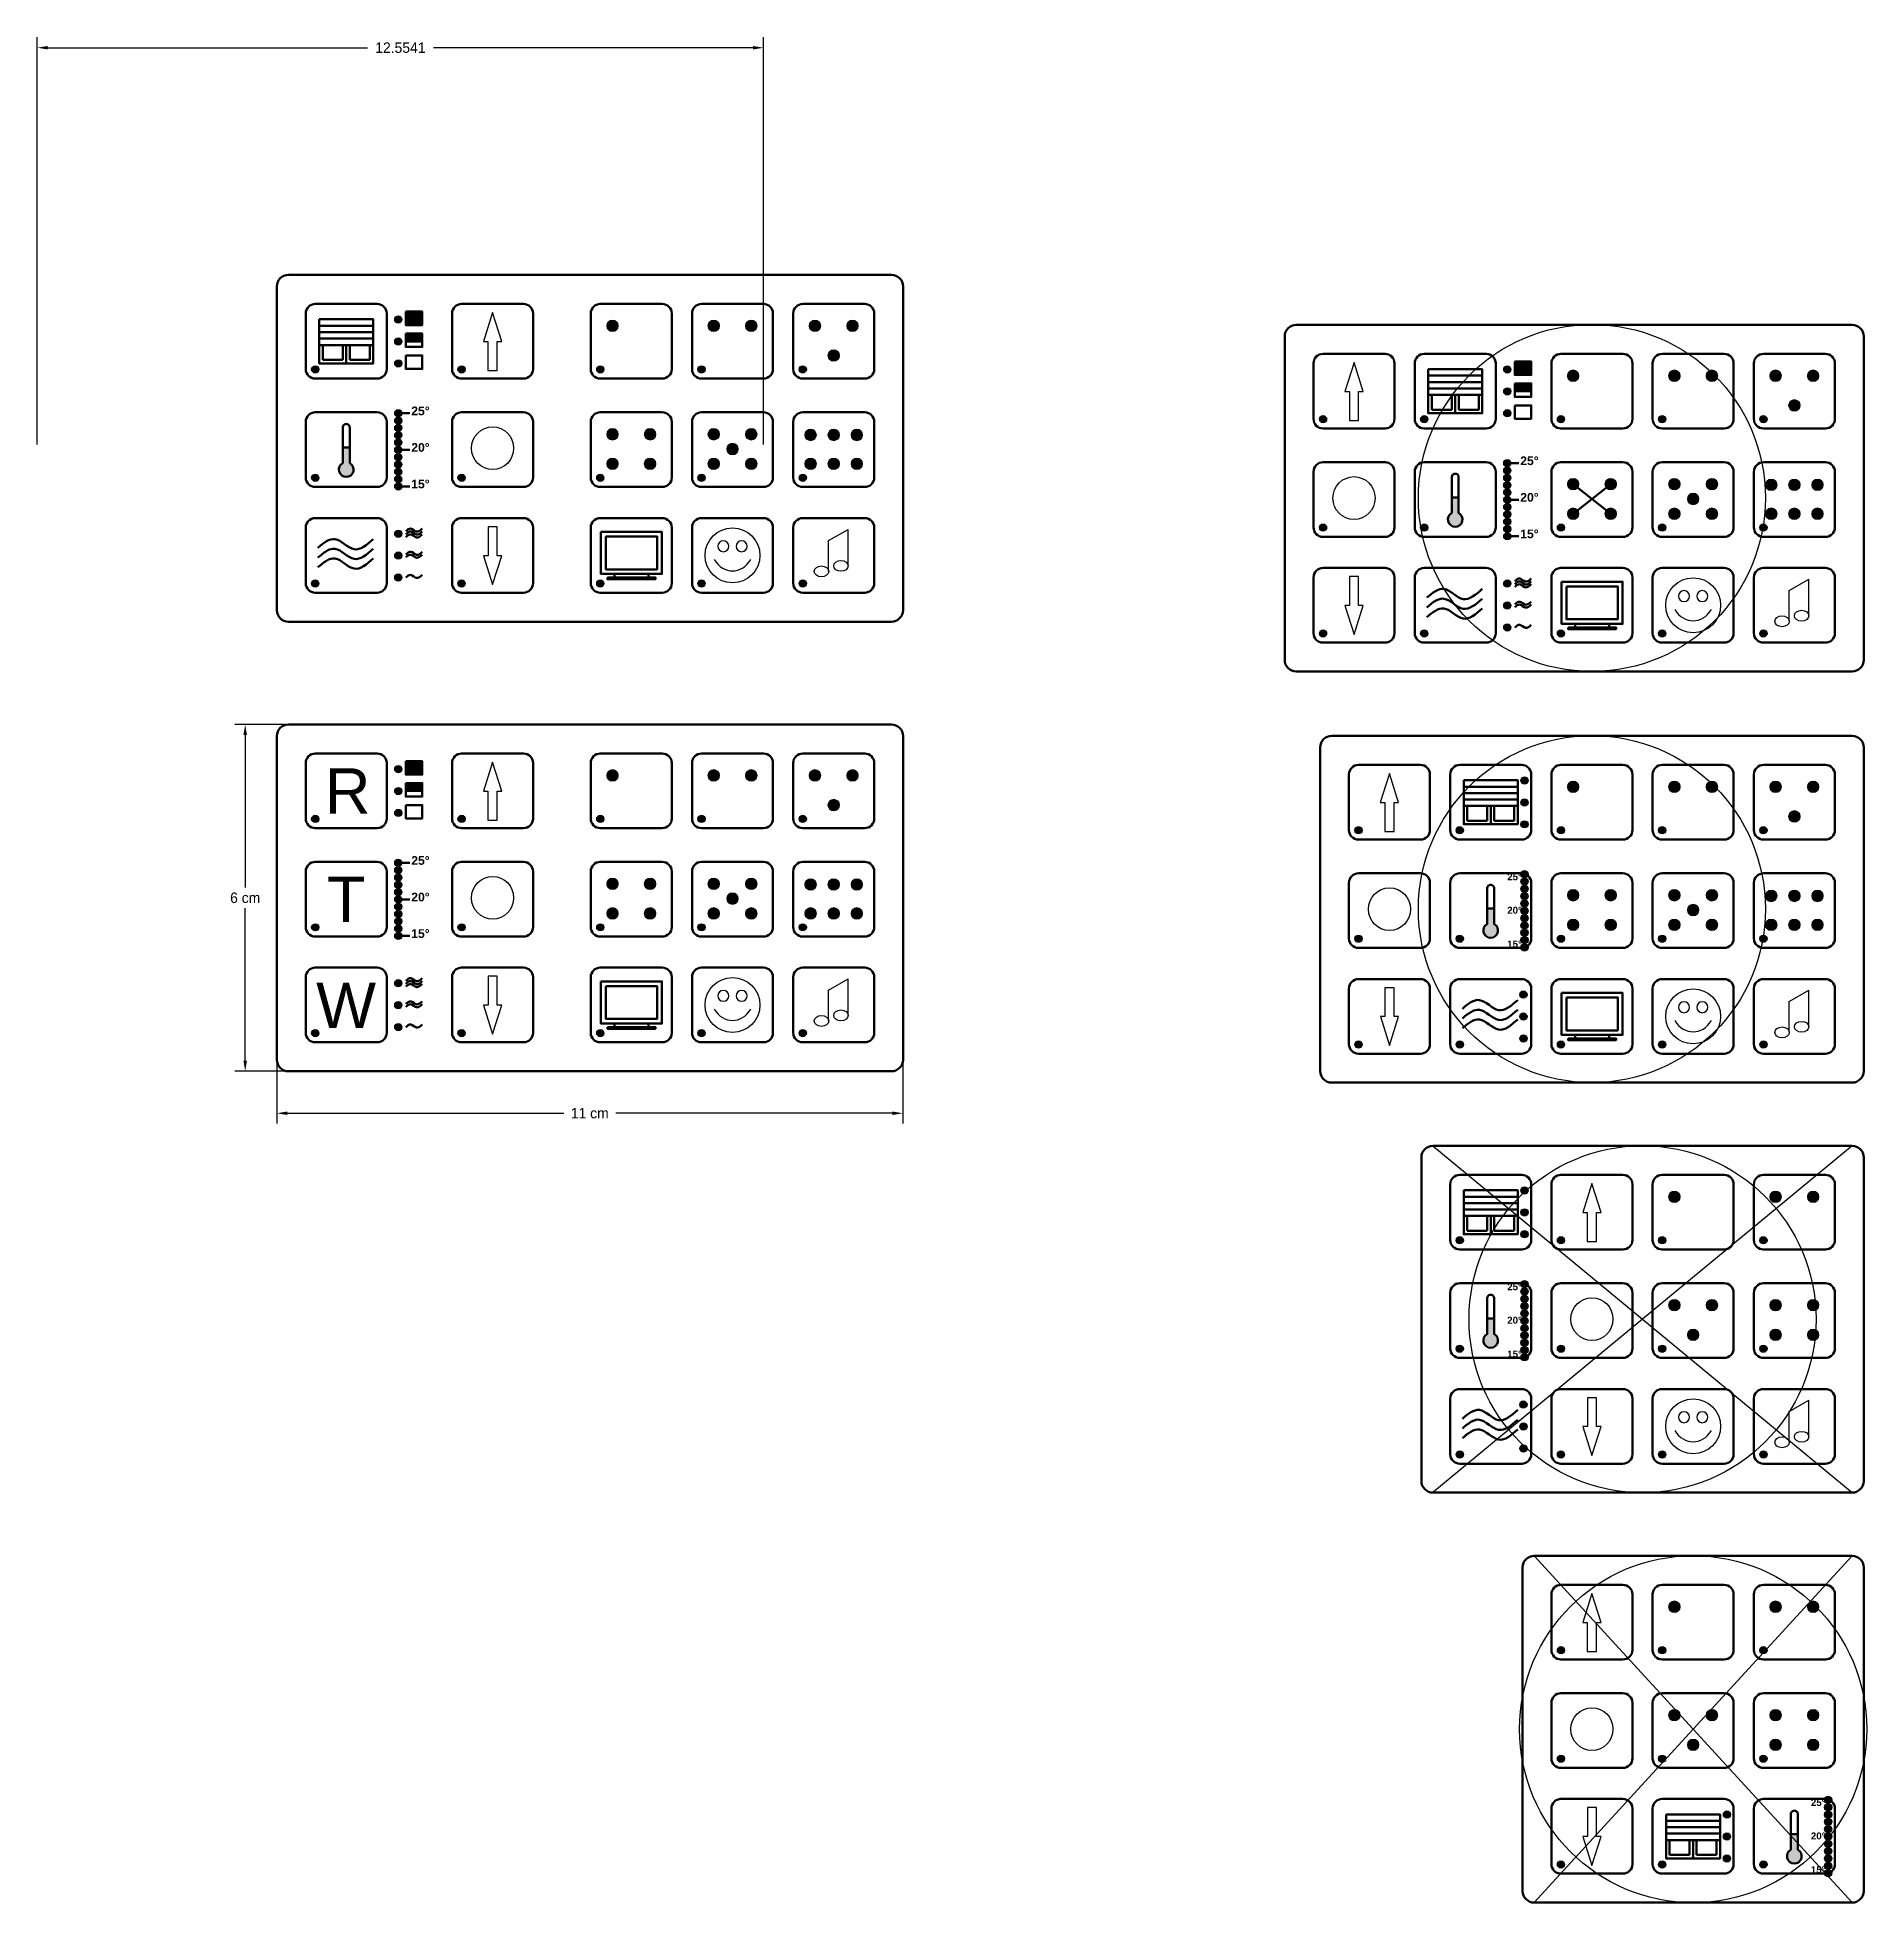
# Model space of a CAD drawing. Header units: centimetres. Extents: x -12 to 94, y -28 to 4.
# Drawn here: x -12.3 to 19.33, y -27.96 to 4.29 of the extents above; entities that cross this region are included whole.
import ezdxf

# ---------------------------------------------------------------- set-up
doc = ezdxf.new("R2010")
doc.units = ezdxf.units.CM
doc.header["$MEASUREMENT"] = 0
doc.layers.add('grafika koło', color=7, linetype='Continuous', lineweight=50)
for name, color, linetype in [('LED_info', 1, 'Continuous'), ('Podświetlenie_klawiszy', 5, 'Continuous'), ('Pole_Touch', 7, 'Continuous'), ('Warstwa 1', 7, 'Continuous'), ('wymiary', 1, 'Continuous')]:
    doc.layers.add(name, color=color, linetype=linetype)
doc.styles.add('0', font='arial.ttf', dxfattribs={"height": 1})
doc.styles.add('1', font='arial.ttf', dxfattribs={"height": 1})
doc.styles.add('2', font='arial.ttf', dxfattribs={"height": 1})
doc.dimstyles.get("Standard").update_dxf_attribs({"dimtxt": 0.18, "dimasz": 0.18, "dimexe": 0.18, "dimexo": 0.0625, "dimgap": 0.09, "dimtad": 0, "dimtih": 1, "dimtoh": 1, "dimdec": 4, "dimzin": 0, "dimdsep": 46, "dimtxsty": 'Standard', "dimcen": 0.09, "dimadec": 0, "dimazin": 0, "dimtfac": 1, "dimtdec": 4, "dimtofl": 0, "dimtmove": 0, "dimatfit": 3, "dimfxl": 1, "dimtolj": 1, "dimtzin": 0, "dimarcsym": 0})

msp = doc.modelspace()

# ---------------------------------------------------------------- texts
at = {"layer": 'grafika koło', "width": 0.2267002, "attachment_point": 1}
for s, insert, char_height in [('{\\f@Arial Unicode MS|b1|i0|c238|p34;25%%D}', (-5.8317, -2.09337), 0.15), ('{\\f@Arial Unicode MS|b1|i0|c238|p34;20%%D}', (-5.8317, -2.72524), 0.15), ('{\\f@Arial Unicode MS|b1|i0|c238|p34;25%%D}', (13.34064, -2.95604), 0.15), ('{\\f@Arial Unicode MS|b1|i0|c238|p34;15%%D}', (-5.8317, -3.35712), 0.15), ('{\\f@Arial Unicode MS|b1|i0|c238|p34;20%%D}', (13.34064, -3.58791), 0.15), ('{\\f@Arial Unicode MS|b1|i0|c238|p34;15%%D}', (13.34064, -4.21979), 0.15), ('{\\f@Arial Unicode MS|b1|i0|c238|p34;25%%D}', (-5.8317, -9.86693), 0.15), ('{\\f@Arial Unicode MS|b1|i0|c238|p34;25%%D}', (13.11529, -10.1638), 0.12), ('{\\f@Arial Unicode MS|b1|i0|c238|p34;20%%D}', (-5.8317, -10.49881), 0.15), ('{\\f@Arial Unicode MS|b1|i0|c238|p34;20%%D}', (13.11529, -10.74254), 0.12), ('{\\f@Arial Unicode MS|b1|i0|c238|p34;15%%D}', (-5.8317, -11.13068), 0.15), ('{\\f@Arial Unicode MS|b1|i0|c238|p34;15%%D}', (13.11529, -11.32753), 0.12), ('{\\f@Arial Unicode MS|b1|i0|c238|p34;25%%D}', (13.11529, -17.25261), 0.12), ('{\\f@Arial Unicode MS|b1|i0|c238|p34;20%%D}', (13.11529, -17.83135), 0.12), ('{\\f@Arial Unicode MS|b1|i0|c238|p34;15%%D}', (13.11529, -18.41634), 0.12), ('{\\f@Arial Unicode MS|b1|i0|c238|p34;25%%D}', (18.36529, -26.17039), 0.12), ('{\\f@Arial Unicode MS|b1|i0|c238|p34;20%%D}', (18.36529, -26.74912), 0.12), ('{\\f@Arial Unicode MS|b1|i0|c238|p34;15%%D}', (18.36529, -27.33411), 0.12)]:
    msp.add_mtext(s, dxfattribs=dict(at, insert=insert, char_height=char_height))
at = {"layer": 'Warstwa 1', "oblique": -0.000002}
for s, style, p in [('R', '0', (-7.32803, -9.13302)), ('T', '1', (-7.29312, -11.0085)), ('W', '2', (-7.4768, -12.84114))]:
    msp.add_text(s, height=0.78507, dxfattribs=dict(at, style=style)).set_placement(p)

# ---------------------------------------------------------------- blocks, each defined once
blk = doc.blocks.new('Pole_Touch')
at = {"layer": 'Pole_Touch', "lineweight": 100}
blk.add_open_spline([(-0.028, 1.108), (-0.028, 1.108), (1.044, 1.108), (1.044, 1.108), (1.044, 1.108), (1.134, 1.108), (1.208, 1.034), (1.208, 0.944), (1.208, 0.944), (1.208, 0.944), (1.208, -0.019), (1.208, -0.019), (1.208, -0.019), (1.208, -0.109), (1.134, -0.183), (1.044, -0.183), (1.044, -0.183), (1.044, -0.183), (-0.028, -0.183), (-0.028, -0.183), (-0.028, -0.183), (-0.118, -0.183), (-0.192, -0.109), (-0.192, -0.019), (-0.192, -0.019), (-0.192, -0.019), (-0.192, 0.944), (-0.192, 0.944), (-0.192, 0.944), (-0.192, 1.034), (-0.118, 1.108), (-0.028, 1.108)], degree=3, knots=[0, 0, 0, 0, 0.111111, 0.111111, 0.111111, 0.111111, 0.222222, 0.222222, 0.222222, 0.222222, 0.333333, 0.333333, 0.333333, 0.333333, 0.444444, 0.444444, 0.444444, 0.444444, 0.555556, 0.555556, 0.555556, 0.555556, 0.666667, 0.666667, 0.666667, 0.666667, 0.777778, 0.777778, 0.777778, 0.777778, 1, 1, 1, 1], dxfattribs=at)
blk = doc.blocks.new('LED_1')
at = {"layer": 'Podświetlenie_klawiszy'}
blk.add_hatch(color=256, dxfattribs=at).paths.add_polyline_path([(0.0625, 0, 1), (-0.0625, 0, 1)])
blk.add_circle((0, 0), 0.0625, dxfattribs=at)
blk = doc.blocks.new('grafika koło')
h = blk.add_hatch(color=256)
edge = h.paths.add_edge_path()
edge.add_ellipse((0, 0), major_axis=(0, 0.1), ratio=1, start_angle=0, end_angle=360)
at = {"layer": 'grafika koło', "lineweight": 0}
blk.add_ellipse((0, 0), major_axis=(0, 0.1), ratio=1, dxfattribs=at)
blk = doc.blocks.new('LED_info')
at = {"layer": 'LED_info'}
blk.add_hatch(color=256, dxfattribs=at).paths.add_polyline_path([(0.0625, 0, 1), (-0.0625, 0, 1)])
blk.add_circle((0, 0), 0.0625, dxfattribs=at)
blk = doc.blocks.new('*D4')
at = {"layer": 'Defpoints', "color": 0}
for p in [(-8.157, -13.4), (2.665, -13.4), (2.665, -14.313)]:
    blk.add_point(p, dxfattribs=at)
at = {"layer": 'grafika koło', "color": 0, "lineweight": -2}
for p, q in [((-8.157, -13.463), (-8.157, -14.493)), ((2.665, -13.463), (2.665, -14.493)), ((-7.977, -14.313), (-3.196, -14.313)), ((2.485, -14.313), (-2.296, -14.313))]:
    blk.add_line(p, q, dxfattribs=at)
at = {"layer": 'grafika koło', "color": 0}
for points in [[(-7.977, -14.283), (-7.977, -14.343), (-8.157, -14.313)], [(2.485, -14.283), (2.485, -14.343), (2.665, -14.313)]]:
    blk.add_solid(points, dxfattribs=at)
at = {"layer": 'grafika koło', "color": 0, "insert": (-2.746, -14.313), "char_height": 0.18, "attachment_point": 5}
blk.add_mtext('\\A1;11 cm', dxfattribs=at)
blk = doc.blocks.new('*D5')
at = {"layer": 'Defpoints', "color": 0}
for p in [(-8.703, -7.59), (-7.929, -7.59), (-7.929, -13.585)]:
    blk.add_point(p, dxfattribs=at)
at = {"layer": 'grafika koło', "color": 0, "lineweight": -2}
for p, q in [((-7.991, -7.59), (-8.883, -7.59)), ((-8.703, -7.77), (-8.703, -10.408)), ((-8.703, -13.405), (-8.703, -10.768)), ((-7.991, -13.585), (-8.883, -13.585))]:
    blk.add_line(p, q, dxfattribs=at)
at = {"layer": 'grafika koło', "color": 0}
for points in [[(-8.733, -7.77), (-8.673, -7.77), (-8.703, -7.59)], [(-8.733, -13.405), (-8.673, -13.405), (-8.703, -13.585)]]:
    blk.add_solid(points, dxfattribs=at)
at = {"layer": 'grafika koło', "color": 0, "insert": (-8.703, -10.588), "char_height": 0.18, "attachment_point": 5}
blk.add_mtext('\\A1;6 cm', dxfattribs=at)
blk = doc.blocks.new('*D6')
at = {"layer": 'Defpoints', "color": 0}
for p in [(-12.297, 4.111), (-12.297, -2.815), (0.257, -2.815)]:
    blk.add_point(p, dxfattribs=at)
at = {"layer": 'grafika koło', "color": 0, "lineweight": -2}
for p, q in [((-12.297, -2.752), (-12.297, 4.291)), ((0.257, -2.752), (0.257, 4.291)), ((-12.117, 4.111), (-6.59, 4.111)), ((0.077, 4.111), (-5.45, 4.111))]:
    blk.add_line(p, q, dxfattribs=at)
at = {"layer": 'grafika koło', "color": 0}
for points in [[(-12.117, 4.141), (-12.117, 4.081), (-12.297, 4.111)], [(0.077, 4.141), (0.077, 4.081), (0.257, 4.111)]]:
    blk.add_solid(points, dxfattribs=at)
at = {"layer": 'grafika koło', "color": 0, "insert": (-6.02, 4.111), "char_height": 0.18, "attachment_point": 5}
blk.add_mtext('\\A1;12.5541', dxfattribs=at)

# ---------------------------------------------------------------- dimensions: what is measured, and where the dimension line sits
at = {"layer": 'grafika koło'}
dim = msp.add_aligned_dim(p1=(0.25711, -2.81492), p2=(-12.29697, -2.81492), distance=-6.92616, dimstyle='Standard', dxfattribs=at)
dim.commit()
dim.dimension.update_dxf_attribs({"geometry": '*D6', "text_midpoint": (-6.01993, 4.11124)})
for p1, p2, distance, text, picture, middle in [((-7.92873, -13.58508), (-7.92873, -7.59034), 0.77387, '6 cm', '*D5', (-8.7026, -10.58771)), ((-8.15713, -13.40034), (2.66473, -13.40034), -0.91283, '11 cm', '*D4', (-2.7462, -14.31317))]:
    dim = msp.add_aligned_dim(p1=p1, p2=p2, distance=distance, text=text, dimstyle='Standard', dxfattribs=at)
    dim.commit()
    dim.dimension.update_dxf_attribs({"geometry": picture, "text_midpoint": middle})

# ---------------------------------------------------------------- hatches: boundary and pattern name
at = {"layer": 'grafika koło'}
for points in [[(-6.89678, -3.07095), (-6.89678, -2.80248), (-7.01607, -2.80248), (-7.01607, -3.07095, 4.00225205)], [(12.27556, -3.93362), (12.27556, -3.66515), (12.15627, -3.66515), (12.15627, -3.93362, 4.00225205)], [(12.88887, -11.04137), (12.88887, -10.77289), (12.76957, -10.77289), (12.76957, -11.04137, 4.00225205)], [(12.88887, -18.13017), (12.88887, -17.8617), (12.76957, -17.8617), (12.76957, -18.13017, 4.00225205)], [(18.13887, -27.04795), (18.13887, -26.77947), (18.01957, -26.77947), (18.01957, -27.04795, 4.00225205)]]:
    msp.add_hatch(color=256, dxfattribs=at).paths.add_polyline_path(points)
at = {"layer": 'LED_info'}
for color, points in [(256, [(-5.9936, -2.84206, 1), (-6.1186, -2.84206, 1)]), (256, [(13.17874, -3.70473, 1), (13.05374, -3.70473, 1)]), (256, [(-5.9936, -10.61562, 1), (-6.1186, -10.61562, 1)]), (2, [(13.47645, -10.81247, 1), (13.35145, -10.81247, 1)]), (2, [(13.47645, -17.90128, 1), (13.35145, -17.90128, 1)]), (2, [(18.72645, -26.81906, 1), (18.60145, -26.81906, 1)])]:
    msp.add_hatch(color=color, dxfattribs=at).paths.add_polyline_path(points)

# ---------------------------------------------------------------- linework, layer by layer
at = {"layer": 'grafika koło'}
for p, q in [((2.47014, 0.18322), (-7.95592, 0.18322)), ((-8.15592, -0.01678), (-8.15592, -5.61307)), ((2.67014, -5.61307), (2.67014, -0.01678)), ((-5.92742, -0.48591), (-5.64266, -0.48591)), ((-5.92742, -0.51979), (-5.64266, -0.51979)), ((-5.92742, -0.55367), (-5.64266, -0.55367)), ((-5.92742, -0.58755), (-5.64266, -0.58755)), ((-5.92742, -0.62143), (-5.64266, -0.62143)), ((-7.42324, -0.69615), (-6.4896, -0.69615)), ((-7.42324, -0.80724), (-6.4896, -0.80724)), ((-7.42324, -0.91833), (-6.4896, -0.91833)), ((-5.92742, -0.65531), (-5.64266, -0.65531)), ((-5.92742, -0.86503), (-5.64266, -0.86503)), ((-5.92742, -0.89891), (-5.64266, -0.89891)), ((-5.92742, -0.9328), (-5.64266, -0.9328)), ((-5.92742, -0.96668), (-5.64266, -0.96668)), ((9.26802, -0.87944), (9.26802, -6.47574)), ((19.07803, -0.67944), (9.46802, -0.67944)), ((19.27803, -6.47574), (19.27803, -0.87944)), ((-7.42324, -1.02941), (-6.4896, -1.02941)), ((-7.36324, -1.02941), (-7.36324, -1.28657)), ((-7.36324, -1.28657), (-7.01642, -1.28657)), ((-7.01642, -1.28657), (-7.01642, -1.02941)), ((-6.95642, -1.02941), (-6.986, -1.02941)), ((-6.95642, -1.02941), (-6.92669, -1.02941)), ((-6.95642, -1.34657), (-6.95642, -1.02941)), ((-6.89642, -1.02941), (-6.89642, -1.28657)), ((-6.89642, -1.28657), (-6.5496, -1.28657)), ((-6.5496, -1.28657), (-6.5496, -1.02941)), ((11.7491, -1.55882), (12.68273, -1.55882)), ((13.24492, -1.34858), (13.52968, -1.34858)), ((13.24492, -1.38246), (13.52968, -1.38246)), ((13.24492, -1.41634), (13.52968, -1.41634)), ((13.24492, -1.45022), (13.52968, -1.45022)), ((13.24492, -1.4841), (13.52968, -1.4841)), ((13.24492, -1.51798), (13.52968, -1.51798)), ((11.7491, -1.66991), (12.68273, -1.66991)), ((11.7491, -1.781), (12.68273, -1.781)), ((11.7491, -1.89208), (12.68273, -1.89208)), ((11.8091, -1.89208), (11.8091, -2.14924)), ((12.15591, -2.14924), (12.15591, -1.89208)), ((12.21591, -1.89208), (12.18634, -1.89208)), ((12.21591, -1.89208), (12.24565, -1.89208)), ((12.21591, -2.20924), (12.21591, -1.89208)), ((12.27591, -1.89208), (12.27591, -2.14924)), ((12.62273, -2.14924), (12.62273, -1.89208)), ((13.24492, -1.7277), (13.52968, -1.7277)), ((13.24492, -1.76158), (13.52968, -1.76158)), ((13.24492, -1.79546), (13.52968, -1.79546)), ((13.24492, -1.82934), (13.52968, -1.82934)), ((-5.9936, -2.21019), (-5.8588, -2.21019)), ((11.8091, -2.14924), (12.15591, -2.14924)), ((12.27591, -2.14924), (12.62273, -2.14924)), ((-7.01607, -2.45967), (-7.01607, -3.07095)), ((-6.89678, -2.45967), (-6.89678, -3.07095)), ((-7.01607, -2.80248), (-6.89678, -2.80248)), ((-5.9936, -2.84206), (-5.8588, -2.84206)), ((13.17874, -3.07285), (13.31353, -3.07285)), ((-5.9936, -3.47393), (-5.8588, -3.47393)), ((12.15627, -3.32234), (12.15627, -3.93362)), ((12.27556, -3.32234), (12.27556, -3.93362)), ((14.25468, -3.94724), (14.90468, -3.43527)), ((14.25468, -3.43527), (14.90468, -3.94724)), ((12.15627, -3.66515), (12.27556, -3.66515)), ((13.17874, -3.70473), (13.31353, -3.70473)), ((13.17874, -4.3366), (13.31353, -4.3366)), ((-7.95592, -5.81307), (-3.22602, -5.81307)), ((-3.22602, -5.81307), (2.47014, -5.81307)), ((9.46802, -6.67574), (13.38187, -6.67574)), ((13.38187, -6.67574), (19.07803, -6.67574)), ((2.47014, -7.59034), (-7.95592, -7.59034)), ((-8.15592, -7.79034), (-8.15592, -13.38663)), ((2.67014, -13.38663), (2.67014, -7.79034)), ((9.88132, -7.98719), (9.88132, -13.58348)), ((19.07803, -7.78719), (10.08132, -7.78719)), ((19.27803, -13.58348), (19.27803, -7.98719)), ((-5.92742, -8.25947), (-5.64266, -8.25947)), ((-5.92742, -8.29335), (-5.64266, -8.29335)), ((-5.92742, -8.32723), (-5.64266, -8.32723)), ((-5.92742, -8.36111), (-5.64266, -8.36111)), ((-5.92742, -8.395), (-5.64266, -8.395)), ((-5.92742, -8.42888), (-5.64266, -8.42888)), ((-5.92742, -8.6386), (-5.64266, -8.6386)), ((-5.92742, -8.67248), (-5.64266, -8.67248)), ((-5.92742, -8.70636), (-5.64266, -8.70636)), ((12.3624, -8.66657), (13.29604, -8.66657)), ((-5.92742, -8.74024), (-5.64266, -8.74024)), ((12.3624, -8.77765), (13.29604, -8.77765)), ((12.3624, -8.88874), (13.29604, -8.88874)), ((12.3624, -8.99983), (13.29604, -8.99983)), ((12.4224, -8.99983), (12.4224, -9.25699)), ((12.76922, -9.25699), (12.76922, -8.99983)), ((12.82922, -8.99983), (12.79964, -8.99983)), ((12.82922, -8.99983), (12.85895, -8.99983)), ((12.82922, -9.31699), (12.82922, -8.99983)), ((12.88922, -8.99983), (12.88922, -9.25699)), ((13.23604, -9.25699), (13.23604, -8.99983)), ((12.4224, -9.25699), (12.76922, -9.25699)), ((12.88922, -9.25699), (13.23604, -9.25699)), ((-5.9936, -9.98375), (-5.8588, -9.98375)), ((-5.9936, -10.61562), (-5.8588, -10.61562)), ((12.76957, -10.43009), (12.76957, -11.04137)), ((12.88887, -10.43009), (12.88887, -11.04137)), ((12.76957, -10.77289), (12.88887, -10.77289)), ((-5.9936, -11.2475), (-5.8588, -11.2475)), ((-7.95592, -13.58663), (-3.22602, -13.58663)), ((-3.22602, -13.58663), (2.47014, -13.58663)), ((10.08132, -13.78348), (13.38187, -13.78348)), ((13.38187, -13.78348), (19.07803, -13.78348)), ((11.63132, -15.076), (11.63132, -20.67229)), ((19.07803, -14.876), (11.83132, -14.876)), ((19.27803, -20.67229), (19.27803, -15.076)), ((12.3624, -15.75537), (13.29604, -15.75537)), ((12.3624, -15.86646), (13.29604, -15.86646)), ((12.3624, -15.97755), (13.29604, -15.97755)), ((12.3624, -16.08863), (13.29604, -16.08863)), ((12.4224, -16.08863), (12.4224, -16.34579)), ((12.76922, -16.34579), (12.76922, -16.08863)), ((12.82922, -16.08863), (12.79964, -16.08863)), ((12.82922, -16.08863), (12.85895, -16.08863)), ((12.82922, -16.40579), (12.82922, -16.08863)), ((12.88922, -16.08863), (12.88922, -16.34579)), ((13.23604, -16.34579), (13.23604, -16.08863)), ((12.4224, -16.34579), (12.76922, -16.34579)), ((12.88922, -16.34579), (13.23604, -16.34579)), ((12.76957, -17.51889), (12.76957, -18.13017)), ((12.88887, -17.51889), (12.88887, -18.13017)), ((12.76957, -17.8617), (12.88887, -17.8617)), ((11.83132, -20.87229), (19.07803, -20.87229)), ((13.38132, -22.16506), (13.38132, -27.76136)), ((19.07803, -21.96506), (13.58132, -21.96506)), ((19.27803, -27.76136), (19.27803, -22.16506)), ((18.01957, -26.43667), (18.01957, -27.04795)), ((18.13887, -26.43667), (18.13887, -27.04795)), ((15.8624, -26.54745), (16.79604, -26.54745)), ((15.8624, -26.65854), (16.79604, -26.65854)), ((15.8624, -26.76962), (16.79604, -26.76962)), ((15.8624, -26.88071), (16.79604, -26.88071)), ((15.9224, -26.88071), (15.9224, -27.13787)), ((16.26922, -27.13787), (16.26922, -26.88071)), ((16.32922, -26.88071), (16.29964, -26.88071)), ((16.32922, -26.88071), (16.35895, -26.88071)), ((16.32922, -27.19787), (16.32922, -26.88071)), ((16.38922, -26.88071), (16.38922, -27.13787)), ((16.73604, -27.13787), (16.73604, -26.88071)), ((18.01957, -26.77947), (18.13887, -26.77947)), ((15.9224, -27.13787), (16.26922, -27.13787)), ((16.38922, -27.13787), (16.73604, -27.13787)), ((13.58132, -27.96136), (19.07803, -27.96136))]:
    msp.add_line(p, q, dxfattribs=at)
for points in [[(-7.42324, -0.58507), (-6.4896, -0.58507), (-6.4896, -1.34657), (-7.42324, -1.34657)], [(-5.92742, -0.45203), (-5.64266, -0.45203), (-5.64266, -0.68429), (-5.92742, -0.68429)], [(-5.92742, -0.83115), (-5.64266, -0.83115), (-5.64266, -1.06341), (-5.92742, -1.06341)], [(-5.92742, -1.21028), (-5.64266, -1.21028), (-5.64266, -1.44253), (-5.92742, -1.44253)], [(11.7491, -1.44774), (12.68273, -1.44774), (12.68273, -2.20924), (11.7491, -2.20924)], [(13.24492, -1.3147), (13.52968, -1.3147), (13.52968, -1.54695), (13.24492, -1.54695)], [(13.24492, -1.69382), (13.52968, -1.69382), (13.52968, -1.92608), (13.24492, -1.92608)], [(13.24492, -2.07295), (13.52968, -2.07295), (13.52968, -2.3052), (13.24492, -2.3052)], [(-2.55205, -4.26048), (-1.4981, -4.26048), (-1.4981, -4.98805), (-2.55205, -4.98805)], [(-2.46813, -4.33936), (-1.58203, -4.33936), (-1.58203, -4.90917), (-2.46813, -4.90917)], [(-2.43971, -5.0488), (-1.61041, -5.0488), (-1.61041, -5.07831), (-2.43971, -5.07831)], [(-2.32044, -5.0488), (-1.72971, -5.0488), (-1.72971, -4.98805), (-2.32044, -4.98805)], [(14.05584, -5.12315), (15.10979, -5.12315), (15.10979, -5.85072), (14.05584, -5.85072)], [(14.13977, -5.20203), (15.02587, -5.20203), (15.02587, -5.77183), (14.13977, -5.77183)], [(14.16818, -5.91146), (14.99748, -5.91146), (14.99748, -5.94098), (14.16818, -5.94098)], [(14.28745, -5.91146), (14.87819, -5.91146), (14.87819, -5.85072), (14.28745, -5.85072)], [(-5.92742, -8.22559), (-5.64266, -8.22559), (-5.64266, -8.45785), (-5.92742, -8.45785)], [(-5.92742, -8.60471), (-5.64266, -8.60471), (-5.64266, -8.83697), (-5.92742, -8.83697)], [(12.3624, -8.55548), (13.29604, -8.55548), (13.29604, -9.31699), (12.3624, -9.31699)], [(-5.92742, -8.98384), (-5.64266, -8.98384), (-5.64266, -9.2161), (-5.92742, -9.2161)], [(-2.55205, -12.03404), (-1.4981, -12.03404), (-1.4981, -12.76161), (-2.55205, -12.76161)], [(-2.46813, -12.11293), (-1.58203, -12.11293), (-1.58203, -12.68273), (-2.46813, -12.68273)], [(14.05584, -12.23089), (15.10979, -12.23089), (15.10979, -12.95846), (14.05584, -12.95846)], [(14.13977, -12.30978), (15.02587, -12.30978), (15.02587, -12.87958), (14.13977, -12.87958)], [(-2.43971, -12.82236), (-1.61041, -12.82236), (-1.61041, -12.85187), (-2.43971, -12.85187)], [(-2.32044, -12.82236), (-1.72971, -12.82236), (-1.72971, -12.76161), (-2.32044, -12.76161)], [(14.16818, -13.01921), (14.99748, -13.01921), (14.99748, -13.04872), (14.16818, -13.04872)], [(14.28745, -13.01921), (14.87819, -13.01921), (14.87819, -12.95846), (14.28745, -12.95846)], [(12.3624, -15.64429), (13.29604, -15.64429), (13.29604, -16.40579), (12.3624, -16.40579)], [(15.8624, -26.43637), (16.79604, -26.43637), (16.79604, -27.19787), (15.8624, -27.19787)]]:
    msp.add_lwpolyline(points, close=True, dxfattribs=at)
for centre, radius, start, end in [((-7.95592, -0.01678), 0.2, 90, 180), ((2.47014, -0.01678), 0.2, 0, 90), ((9.46802, -0.87944), 0.2, 90, 180), ((19.07803, -0.87944), 0.2, 0, 90), ((-6.95642, -2.45291), 0.06003, 353.529248, 186.470752), ((-6.95642, -3.18287), 0.12682, 118.057315, 61.942685), ((12.21591, -3.31557), 0.06003, 353.529248, 186.470752), ((12.21591, -4.04554), 0.12682, 118.057315, 61.942685), ((-7.95592, -5.61307), 0.2, 180, 270), ((2.47014, -5.61307), 0.2, 270, 0), ((9.46802, -6.47574), 0.2, 180, 270), ((19.07803, -6.47574), 0.2, 270, 0), ((-7.95592, -7.79034), 0.2, 90, 180), ((2.47014, -7.79034), 0.2, 0, 90), ((10.08132, -7.98719), 0.2, 90, 180), ((19.07803, -7.98719), 0.2, 0, 90), ((12.82922, -10.42332), 0.06003, 353.529248, 186.470752), ((12.82922, -11.15328), 0.12682, 118.057315, 61.942685), ((-7.95592, -13.38663), 0.2, 180, 270), ((2.47014, -13.38663), 0.2, 270, 0), ((10.08132, -13.58348), 0.2, 180, 270), ((19.07803, -13.58348), 0.2, 270, 0), ((11.83132, -15.076), 0.2, 90, 180), ((19.07803, -15.076), 0.2, 0, 90), ((12.82922, -17.51213), 0.06003, 353.529248, 186.470752), ((12.82922, -18.24209), 0.12682, 118.057315, 61.942685), ((11.83132, -20.67229), 0.2, 180, 270), ((19.07803, -20.67229), 0.2, 270, 0), ((13.58132, -22.16506), 0.2, 90, 180), ((19.07803, -22.16506), 0.2, 0, 90), ((18.07922, -26.4299), 0.06003, 353.529248, 186.470752), ((18.07922, -27.15986), 0.12682, 118.057315, 61.942685), ((13.58132, -27.76136), 0.2, 180, 270), ((19.07803, -27.76136), 0.2, 270, 0)]:
    msp.add_arc(centre, radius, start, end, dxfattribs=at)
at = {"layer": 'grafika koło', "end_tangent": (0.72480199, 0.68895723)}
for points in [[(-7.44622, -4.53487), (-7.15087, -4.38473), (-6.82024, -4.55994), (-6.4896, -4.38473)], [(-5.92742, -4.24913), (-5.8395, -4.20444), (-5.74108, -4.25659), (-5.64266, -4.20444)], [(-5.92742, -4.2992), (-5.8395, -4.25451), (-5.74108, -4.30666), (-5.64266, -4.25451)], [(-5.92742, -4.34927), (-5.8395, -4.30458), (-5.74108, -4.35674), (-5.64266, -4.30458)], [(-7.44622, -4.70308), (-7.15087, -4.55295), (-6.82024, -4.72816), (-6.4896, -4.55295)], [(-7.44622, -4.8713), (-7.15087, -4.72116), (-6.82024, -4.89637), (-6.4896, -4.72116)], [(-5.92742, -4.64934), (-5.8395, -4.60465), (-5.74108, -4.6568), (-5.64266, -4.60465)], [(-5.92742, -4.69941), (-5.8395, -4.65472), (-5.74108, -4.70688), (-5.64266, -4.65472)], [(-5.92742, -5.04989), (-5.8395, -5.0052), (-5.74108, -5.05736), (-5.64266, -5.0052)], [(13.24492, -5.1118), (13.33284, -5.0671), (13.43126, -5.11926), (13.52968, -5.0671)], [(13.24492, -5.16187), (13.33284, -5.11718), (13.43126, -5.16933), (13.52968, -5.11718)], [(11.72612, -5.39754), (12.02147, -5.2474), (12.3521, -5.42261), (12.68273, -5.2474)], [(11.72612, -5.56575), (12.02147, -5.41561), (12.3521, -5.59083), (12.68273, -5.41561)], [(13.24492, -5.21194), (13.33284, -5.16725), (13.43126, -5.21941), (13.52968, -5.16725)], [(13.24492, -5.51201), (13.33284, -5.46732), (13.43126, -5.51947), (13.52968, -5.46732)], [(11.72612, -5.73397), (12.02147, -5.58383), (12.3521, -5.75904), (12.68273, -5.58383)], [(13.24492, -5.56208), (13.33284, -5.51739), (13.43126, -5.56955), (13.52968, -5.51739)], [(13.24492, -5.91256), (13.33284, -5.86787), (13.43126, -5.92002), (13.52968, -5.86787)], [(-5.92742, -12.02269), (-5.8395, -11.978), (-5.74108, -12.03015), (-5.64266, -11.978)], [(-5.92742, -12.07276), (-5.8395, -12.02807), (-5.74108, -12.08023), (-5.64266, -12.02807)], [(-5.92742, -12.12284), (-5.8395, -12.07814), (-5.74108, -12.1303), (-5.64266, -12.07814)], [(-5.92742, -12.4229), (-5.8395, -12.37821), (-5.74108, -12.43037), (-5.64266, -12.37821)], [(-5.92742, -12.47298), (-5.8395, -12.42828), (-5.74108, -12.48044), (-5.64266, -12.42828)], [(12.33942, -12.50528), (12.63477, -12.35514), (12.9654, -12.53035), (13.29604, -12.35514)], [(12.33942, -12.6735), (12.63477, -12.52336), (12.9654, -12.69857), (13.29604, -12.52336)], [(-5.92742, -12.82345), (-5.8395, -12.77876), (-5.74108, -12.83092), (-5.64266, -12.77876)], [(12.33942, -12.84171), (12.63477, -12.69158), (12.9654, -12.86679), (13.29604, -12.69158)], [(12.33942, -19.59409), (12.63477, -19.44395), (12.9654, -19.61916), (13.29604, -19.44395)], [(12.33942, -19.7623), (12.63477, -19.61217), (12.9654, -19.78738), (13.29604, -19.61217)], [(12.33942, -19.93052), (12.63477, -19.78038), (12.9654, -19.95559), (13.29604, -19.78038)]]:
    msp.add_spline(points, degree=3, dxfattribs=at)
at = {"layer": 'LED_info'}
for centre in [(-6.0561, -2.84206), (13.11624, -3.70473), (-6.0561, -10.61562)]:
    msp.add_circle(centre, 0.0625, dxfattribs=at)
at = {"layer": 'LED_info', "color": 2}
for centre in [(13.41395, -10.81247), (13.41395, -17.90128), (18.66395, -26.81906)]:
    msp.add_circle(centre, 0.0625, dxfattribs=at)
at = {"layer": 'Warstwa 1'}
for centre, major_axis, ratio in [((-4.42613, -2.81341), (0, 0.37041), 0.98215491), ((10.46632, -3.67608), (0, 0.37041), 0.98215491), ((1.59718, -4.8476), (0.125, 0), 0.75), ((1.25939, -4.9438), (0.125, 0), 0.75), ((17.86728, -5.80647), (0.125, 0), 0.75), ((18.20507, -5.71027), (0.125, 0), 0.75), ((-4.42613, -10.58698), (0, 0.37041), 0.98215491), ((11.07962, -10.78383), (0, 0.37041), 0.98215491), ((1.59718, -12.62117), (0.125, 0), 0.75), ((1.25939, -12.71737), (0.125, 0), 0.75), ((17.86728, -12.91422), (0.125, 0), 0.75), ((18.20507, -12.81802), (0.125, 0), 0.75), ((14.57962, -17.87263), (0, 0.37041), 0.98215491), ((17.86728, -20.00302), (0.125, 0), 0.75), ((18.20507, -19.90682), (0.125, 0), 0.75), ((14.57962, -24.9617), (0, 0.37041), 0.98215491)]:
    msp.add_ellipse(centre, major_axis=major_axis, ratio=ratio, dxfattribs=at)
for points, knots in [([(-4.50614, -1.46928), (-4.50614, -1.46928), (-4.50614, -0.96892), (-4.50614, -0.96892), (-4.50614, -0.96892), (-4.50614, -0.96892), (-4.58449, -0.96892), (-4.58449, -0.96892), (-4.58449, -0.96892), (-4.58449, -0.96892), (-4.4259, -0.46857), (-4.4259, -0.46857), (-4.4259, -0.46857), (-4.4259, -0.46857), (-4.26827, -0.96892), (-4.26827, -0.96892), (-4.26827, -0.96892), (-4.26827, -0.96892), (-4.3466, -0.96892), (-4.3466, -0.96892), (-4.3466, -0.96892), (-4.3466, -0.96892), (-4.3466, -1.46928), (-4.3466, -1.46928), (-4.3466, -1.46928), (-4.3466, -1.46928), (-4.50614, -1.46928), (-4.50614, -1.46928)], [0, 0, 0, 0, 0.125, 0.125, 0.125, 0.125, 0.25, 0.25, 0.25, 0.25, 0.375, 0.375, 0.375, 0.375, 0.5, 0.5, 0.5, 0.5, 0.625, 0.625, 0.625, 0.625, 0.75, 0.75, 0.75, 0.75, 1, 1, 1, 1]), ([(10.3863, -2.33195), (10.3863, -2.33195), (10.3863, -1.83159), (10.3863, -1.83159), (10.3863, -1.83159), (10.3863, -1.83159), (10.30796, -1.83159), (10.30796, -1.83159), (10.30796, -1.83159), (10.30796, -1.83159), (10.46655, -1.33124), (10.46655, -1.33124), (10.46655, -1.33124), (10.46655, -1.33124), (10.62418, -1.83159), (10.62418, -1.83159), (10.62418, -1.83159), (10.62418, -1.83159), (10.54584, -1.83159), (10.54584, -1.83159), (10.54584, -1.83159), (10.54584, -1.83159), (10.54584, -2.33195), (10.54584, -2.33195), (10.54584, -2.33195), (10.54584, -2.33195), (10.3863, -2.33195), (10.3863, -2.33195)], [0, 0, 0, 0, 0.125, 0.125, 0.125, 0.125, 0.25, 0.25, 0.25, 0.25, 0.375, 0.375, 0.375, 0.375, 0.5, 0.5, 0.5, 0.5, 0.625, 0.625, 0.625, 0.625, 0.75, 0.75, 0.75, 0.75, 1, 1, 1, 1]), ([(-4.34566, -4.1716), (-4.34566, -4.1716), (-4.34566, -4.67196), (-4.34566, -4.67196), (-4.34566, -4.67196), (-4.34566, -4.67196), (-4.26732, -4.67196), (-4.26732, -4.67196), (-4.26732, -4.67196), (-4.26732, -4.67196), (-4.42591, -5.17232), (-4.42591, -5.17232), (-4.42591, -5.17232), (-4.42591, -5.17232), (-4.58354, -4.67196), (-4.58354, -4.67196), (-4.58354, -4.67196), (-4.58354, -4.67196), (-4.50521, -4.67196), (-4.50521, -4.67196), (-4.50521, -4.67196), (-4.50521, -4.67196), (-4.50521, -4.1716), (-4.50521, -4.1716), (-4.50521, -4.1716), (-4.50521, -4.1716), (-4.34566, -4.1716), (-4.34566, -4.1716)], [0, 0, 0, 0, 0.125, 0.125, 0.125, 0.125, 0.25, 0.25, 0.25, 0.25, 0.375, 0.375, 0.375, 0.375, 0.5, 0.5, 0.5, 0.5, 0.625, 0.625, 0.625, 0.625, 0.75, 0.75, 0.75, 0.75, 1, 1, 1, 1]), ([(-0.75337, -4.66744), (-0.75337, -4.92971), (-0.54064, -5.14244), (-0.27837, -5.14244), (-0.27837, -5.14244), (-0.0161, -5.14244), (0.19663, -4.92971), (0.19663, -4.66744), (0.19663, -4.66744), (0.19663, -4.40517), (-0.0161, -4.19244), (-0.27837, -4.19244), (-0.27837, -4.19244), (-0.54064, -4.19244), (-0.75337, -4.40517), (-0.75337, -4.66744)], [0, 0, 0, 0, 0.2, 0.2, 0.2, 0.2, 0.4, 0.4, 0.4, 0.4, 0.6, 0.6, 0.6, 0.6, 1, 1, 1, 1]), ([(-0.75337, -4.66744), (-0.75337, -4.92971), (-0.54064, -5.14244), (-0.27837, -5.14244), (-0.27837, -5.14244), (-0.0161, -5.14244), (0.19663, -4.92971), (0.19663, -4.66744), (0.19663, -4.66744), (0.19663, -4.40517), (-0.0161, -4.19244), (-0.27837, -4.19244), (-0.27837, -4.19244), (-0.54064, -4.19244), (-0.75337, -4.40517), (-0.75337, -4.66744)], [0, 0, 0, 0, 0.2, 0.2, 0.2, 0.2, 0.4, 0.4, 0.4, 0.4, 0.6, 0.6, 0.6, 0.6, 1, 1, 1, 1]), ([(-0.53171, -4.5091), (-0.53171, -4.45664), (-0.48917, -4.4141), (-0.43671, -4.4141), (-0.43671, -4.4141), (-0.38425, -4.4141), (-0.34171, -4.45664), (-0.34171, -4.5091), (-0.34171, -4.5091), (-0.34171, -4.56156), (-0.38425, -4.6041), (-0.43671, -4.6041), (-0.43671, -4.6041), (-0.48917, -4.6041), (-0.53171, -4.56156), (-0.53171, -4.5091)], [0, 0, 0, 0, 0.2, 0.2, 0.2, 0.2, 0.4, 0.4, 0.4, 0.4, 0.6, 0.6, 0.6, 0.6, 1, 1, 1, 1]), ([(-0.53171, -4.5091), (-0.53171, -4.45664), (-0.48917, -4.4141), (-0.43671, -4.4141), (-0.43671, -4.4141), (-0.38425, -4.4141), (-0.34171, -4.45664), (-0.34171, -4.5091), (-0.34171, -4.5091), (-0.34171, -4.56156), (-0.38425, -4.6041), (-0.43671, -4.6041), (-0.43671, -4.6041), (-0.48917, -4.6041), (-0.53171, -4.56156), (-0.53171, -4.5091)], [0, 0, 0, 0, 0.2, 0.2, 0.2, 0.2, 0.4, 0.4, 0.4, 0.4, 0.6, 0.6, 0.6, 0.6, 1, 1, 1, 1]), ([(-0.21505, -4.5091), (-0.21505, -4.45664), (-0.17251, -4.4141), (-0.12005, -4.4141), (-0.12005, -4.4141), (-0.06759, -4.4141), (-0.02505, -4.45664), (-0.02505, -4.5091), (-0.02505, -4.5091), (-0.02505, -4.56156), (-0.06759, -4.6041), (-0.12005, -4.6041), (-0.12005, -4.6041), (-0.17251, -4.6041), (-0.21505, -4.56156), (-0.21505, -4.5091)], [0, 0, 0, 0, 0.2, 0.2, 0.2, 0.2, 0.4, 0.4, 0.4, 0.4, 0.6, 0.6, 0.6, 0.6, 1, 1, 1, 1]), ([(-0.21505, -4.5091), (-0.21505, -4.45664), (-0.17251, -4.4141), (-0.12005, -4.4141), (-0.12005, -4.4141), (-0.06759, -4.4141), (-0.02505, -4.45664), (-0.02505, -4.5091), (-0.02505, -4.5091), (-0.02505, -4.56156), (-0.06759, -4.6041), (-0.12005, -4.6041), (-0.12005, -4.6041), (-0.17251, -4.6041), (-0.21505, -4.56156), (-0.21505, -4.5091)], [0, 0, 0, 0, 0.2, 0.2, 0.2, 0.2, 0.4, 0.4, 0.4, 0.4, 0.6, 0.6, 0.6, 0.6, 1, 1, 1, 1]), ([(1.38279, -4.93768), (1.38279, -4.93768), (1.38279, -4.43768), (1.38279, -4.43768), (1.38279, -4.43768), (1.38279, -4.43768), (1.38279, -4.40974), (1.38279, -4.40974)], [0, 0, 0, 0, 0.33333333, 0.33333333, 0.33333333, 0.33333333, 1, 1, 1, 1]), ([(1.72078, -4.8383), (1.72078, -4.8383), (1.72078, -4.2166), (1.72078, -4.2166), (1.72078, -4.2166), (1.72078, -4.2166), (1.72078, -4.2166), (1.72078, -4.2166)], [0, 0, 0, 0, 0.33333333, 0.33333333, 0.33333333, 0.33333333, 1, 1, 1, 1]), ([(10.54678, -5.03427), (10.54678, -5.03427), (10.54678, -5.53463), (10.54678, -5.53463), (10.54678, -5.53463), (10.54678, -5.53463), (10.62513, -5.53463), (10.62513, -5.53463), (10.62513, -5.53463), (10.62513, -5.53463), (10.46653, -6.03498), (10.46653, -6.03498), (10.46653, -6.03498), (10.46653, -6.03498), (10.3089, -5.53463), (10.3089, -5.53463), (10.3089, -5.53463), (10.3089, -5.53463), (10.38724, -5.53463), (10.38724, -5.53463), (10.38724, -5.53463), (10.38724, -5.53463), (10.38724, -5.03427), (10.38724, -5.03427), (10.38724, -5.03427), (10.38724, -5.03427), (10.54678, -5.03427), (10.54678, -5.03427)], [0, 0, 0, 0, 0.125, 0.125, 0.125, 0.125, 0.25, 0.25, 0.25, 0.25, 0.375, 0.375, 0.375, 0.375, 0.5, 0.5, 0.5, 0.5, 0.625, 0.625, 0.625, 0.625, 0.75, 0.75, 0.75, 0.75, 1, 1, 1, 1]), ([(15.85452, -5.5301), (15.85452, -5.79237), (16.06725, -6.0051), (16.32952, -6.0051), (16.32952, -6.0051), (16.59179, -6.0051), (16.80452, -5.79237), (16.80452, -5.5301), (16.80452, -5.5301), (16.80452, -5.26783), (16.59179, -5.0551), (16.32952, -5.0551), (16.32952, -5.0551), (16.06725, -5.0551), (15.85452, -5.26783), (15.85452, -5.5301)], [0, 0, 0, 0, 0.2, 0.2, 0.2, 0.2, 0.4, 0.4, 0.4, 0.4, 0.6, 0.6, 0.6, 0.6, 1, 1, 1, 1]), ([(15.85452, -5.5301), (15.85452, -5.79237), (16.06725, -6.0051), (16.32952, -6.0051), (16.32952, -6.0051), (16.59179, -6.0051), (16.80452, -5.79237), (16.80452, -5.5301), (16.80452, -5.5301), (16.80452, -5.26783), (16.59179, -5.0551), (16.32952, -5.0551), (16.32952, -5.0551), (16.06725, -5.0551), (15.85452, -5.26783), (15.85452, -5.5301)], [0, 0, 0, 0, 0.2, 0.2, 0.2, 0.2, 0.4, 0.4, 0.4, 0.4, 0.6, 0.6, 0.6, 0.6, 1, 1, 1, 1]), ([(18.32867, -5.70097), (18.32867, -5.70097), (18.32867, -5.07927), (18.32867, -5.07927), (18.32867, -5.07927), (18.32867, -5.07927), (18.32867, -5.07927), (18.32867, -5.07927)], [0, 0, 0, 0, 0.33333333, 0.33333333, 0.33333333, 0.33333333, 1, 1, 1, 1]), ([(16.07618, -5.37176), (16.07618, -5.3193), (16.11872, -5.27676), (16.17118, -5.27676), (16.17118, -5.27676), (16.22364, -5.27676), (16.26618, -5.3193), (16.26618, -5.37176), (16.26618, -5.37176), (16.26618, -5.42422), (16.22364, -5.46676), (16.17118, -5.46676), (16.17118, -5.46676), (16.11872, -5.46676), (16.07618, -5.42422), (16.07618, -5.37176)], [0, 0, 0, 0, 0.2, 0.2, 0.2, 0.2, 0.4, 0.4, 0.4, 0.4, 0.6, 0.6, 0.6, 0.6, 1, 1, 1, 1]), ([(16.07618, -5.37176), (16.07618, -5.3193), (16.11872, -5.27676), (16.17118, -5.27676), (16.17118, -5.27676), (16.22364, -5.27676), (16.26618, -5.3193), (16.26618, -5.37176), (16.26618, -5.37176), (16.26618, -5.42422), (16.22364, -5.46676), (16.17118, -5.46676), (16.17118, -5.46676), (16.11872, -5.46676), (16.07618, -5.42422), (16.07618, -5.37176)], [0, 0, 0, 0, 0.2, 0.2, 0.2, 0.2, 0.4, 0.4, 0.4, 0.4, 0.6, 0.6, 0.6, 0.6, 1, 1, 1, 1]), ([(16.39284, -5.37176), (16.39284, -5.3193), (16.43538, -5.27676), (16.48784, -5.27676), (16.48784, -5.27676), (16.5403, -5.27676), (16.58284, -5.3193), (16.58284, -5.37176), (16.58284, -5.37176), (16.58284, -5.42422), (16.5403, -5.46676), (16.48784, -5.46676), (16.48784, -5.46676), (16.43538, -5.46676), (16.39284, -5.42422), (16.39284, -5.37176)], [0, 0, 0, 0, 0.2, 0.2, 0.2, 0.2, 0.4, 0.4, 0.4, 0.4, 0.6, 0.6, 0.6, 0.6, 1, 1, 1, 1]), ([(16.39284, -5.37176), (16.39284, -5.3193), (16.43538, -5.27676), (16.48784, -5.27676), (16.48784, -5.27676), (16.5403, -5.27676), (16.58284, -5.3193), (16.58284, -5.37176), (16.58284, -5.37176), (16.58284, -5.42422), (16.5403, -5.46676), (16.48784, -5.46676), (16.48784, -5.46676), (16.43538, -5.46676), (16.39284, -5.42422), (16.39284, -5.37176)], [0, 0, 0, 0, 0.2, 0.2, 0.2, 0.2, 0.4, 0.4, 0.4, 0.4, 0.6, 0.6, 0.6, 0.6, 1, 1, 1, 1]), ([(17.99069, -5.80035), (17.99069, -5.80035), (17.99069, -5.30035), (17.99069, -5.30035), (17.99069, -5.30035), (17.99069, -5.30035), (17.99069, -5.2724), (17.99069, -5.2724)], [0, 0, 0, 0, 0.33333333, 0.33333333, 0.33333333, 0.33333333, 1, 1, 1, 1]), ([(-4.50614, -9.24284), (-4.50614, -9.24284), (-4.50614, -8.74249), (-4.50614, -8.74249), (-4.50614, -8.74249), (-4.50614, -8.74249), (-4.58449, -8.74249), (-4.58449, -8.74249), (-4.58449, -8.74249), (-4.58449, -8.74249), (-4.4259, -8.24213), (-4.4259, -8.24213), (-4.4259, -8.24213), (-4.4259, -8.24213), (-4.26827, -8.74249), (-4.26827, -8.74249), (-4.26827, -8.74249), (-4.26827, -8.74249), (-4.3466, -8.74249), (-4.3466, -8.74249), (-4.3466, -8.74249), (-4.3466, -8.74249), (-4.3466, -9.24284), (-4.3466, -9.24284), (-4.3466, -9.24284), (-4.3466, -9.24284), (-4.50614, -9.24284), (-4.50614, -9.24284)], [0, 0, 0, 0, 0.125, 0.125, 0.125, 0.125, 0.25, 0.25, 0.25, 0.25, 0.375, 0.375, 0.375, 0.375, 0.5, 0.5, 0.5, 0.5, 0.625, 0.625, 0.625, 0.625, 0.75, 0.75, 0.75, 0.75, 1, 1, 1, 1]), ([(10.9996, -9.43969), (10.9996, -9.43969), (10.9996, -8.93934), (10.9996, -8.93934), (10.9996, -8.93934), (10.9996, -8.93934), (10.92126, -8.93934), (10.92126, -8.93934), (10.92126, -8.93934), (10.92126, -8.93934), (11.07985, -8.43898), (11.07985, -8.43898), (11.07985, -8.43898), (11.07985, -8.43898), (11.23748, -8.93934), (11.23748, -8.93934), (11.23748, -8.93934), (11.23748, -8.93934), (11.15915, -8.93934), (11.15915, -8.93934), (11.15915, -8.93934), (11.15915, -8.93934), (11.15915, -9.43969), (11.15915, -9.43969), (11.15915, -9.43969), (11.15915, -9.43969), (10.9996, -9.43969), (10.9996, -9.43969)], [0, 0, 0, 0, 0.125, 0.125, 0.125, 0.125, 0.25, 0.25, 0.25, 0.25, 0.375, 0.375, 0.375, 0.375, 0.5, 0.5, 0.5, 0.5, 0.625, 0.625, 0.625, 0.625, 0.75, 0.75, 0.75, 0.75, 1, 1, 1, 1]), ([(-4.34566, -11.94517), (-4.34566, -11.94517), (-4.34566, -12.44552), (-4.34566, -12.44552), (-4.34566, -12.44552), (-4.34566, -12.44552), (-4.26732, -12.44552), (-4.26732, -12.44552), (-4.26732, -12.44552), (-4.26732, -12.44552), (-4.42591, -12.94588), (-4.42591, -12.94588), (-4.42591, -12.94588), (-4.42591, -12.94588), (-4.58354, -12.44552), (-4.58354, -12.44552), (-4.58354, -12.44552), (-4.58354, -12.44552), (-4.50521, -12.44552), (-4.50521, -12.44552), (-4.50521, -12.44552), (-4.50521, -12.44552), (-4.50521, -11.94517), (-4.50521, -11.94517), (-4.50521, -11.94517), (-4.50521, -11.94517), (-4.34566, -11.94517), (-4.34566, -11.94517)], [0, 0, 0, 0, 0.125, 0.125, 0.125, 0.125, 0.25, 0.25, 0.25, 0.25, 0.375, 0.375, 0.375, 0.375, 0.5, 0.5, 0.5, 0.5, 0.625, 0.625, 0.625, 0.625, 0.75, 0.75, 0.75, 0.75, 1, 1, 1, 1]), ([(-0.75337, -12.441), (-0.75337, -12.70327), (-0.54064, -12.916), (-0.27837, -12.916), (-0.27837, -12.916), (-0.0161, -12.916), (0.19663, -12.70327), (0.19663, -12.441), (0.19663, -12.441), (0.19663, -12.17873), (-0.0161, -11.966), (-0.27837, -11.966), (-0.27837, -11.966), (-0.54064, -11.966), (-0.75337, -12.17873), (-0.75337, -12.441)], [0, 0, 0, 0, 0.2, 0.2, 0.2, 0.2, 0.4, 0.4, 0.4, 0.4, 0.6, 0.6, 0.6, 0.6, 1, 1, 1, 1]), ([(-0.75337, -12.441), (-0.75337, -12.70327), (-0.54064, -12.916), (-0.27837, -12.916), (-0.27837, -12.916), (-0.0161, -12.916), (0.19663, -12.70327), (0.19663, -12.441), (0.19663, -12.441), (0.19663, -12.17873), (-0.0161, -11.966), (-0.27837, -11.966), (-0.27837, -11.966), (-0.54064, -11.966), (-0.75337, -12.17873), (-0.75337, -12.441)], [0, 0, 0, 0, 0.2, 0.2, 0.2, 0.2, 0.4, 0.4, 0.4, 0.4, 0.6, 0.6, 0.6, 0.6, 1, 1, 1, 1]), ([(-0.53171, -12.28266), (-0.53171, -12.2302), (-0.48917, -12.18766), (-0.43671, -12.18766), (-0.43671, -12.18766), (-0.38425, -12.18766), (-0.34171, -12.2302), (-0.34171, -12.28266), (-0.34171, -12.28266), (-0.34171, -12.33512), (-0.38425, -12.37766), (-0.43671, -12.37766), (-0.43671, -12.37766), (-0.48917, -12.37766), (-0.53171, -12.33512), (-0.53171, -12.28266)], [0, 0, 0, 0, 0.2, 0.2, 0.2, 0.2, 0.4, 0.4, 0.4, 0.4, 0.6, 0.6, 0.6, 0.6, 1, 1, 1, 1]), ([(-0.53171, -12.28266), (-0.53171, -12.2302), (-0.48917, -12.18766), (-0.43671, -12.18766), (-0.43671, -12.18766), (-0.38425, -12.18766), (-0.34171, -12.2302), (-0.34171, -12.28266), (-0.34171, -12.28266), (-0.34171, -12.33512), (-0.38425, -12.37766), (-0.43671, -12.37766), (-0.43671, -12.37766), (-0.48917, -12.37766), (-0.53171, -12.33512), (-0.53171, -12.28266)], [0, 0, 0, 0, 0.2, 0.2, 0.2, 0.2, 0.4, 0.4, 0.4, 0.4, 0.6, 0.6, 0.6, 0.6, 1, 1, 1, 1]), ([(-0.21505, -12.28266), (-0.21505, -12.2302), (-0.17251, -12.18766), (-0.12005, -12.18766), (-0.12005, -12.18766), (-0.06759, -12.18766), (-0.02505, -12.2302), (-0.02505, -12.28266), (-0.02505, -12.28266), (-0.02505, -12.33512), (-0.06759, -12.37766), (-0.12005, -12.37766), (-0.12005, -12.37766), (-0.17251, -12.37766), (-0.21505, -12.33512), (-0.21505, -12.28266)], [0, 0, 0, 0, 0.2, 0.2, 0.2, 0.2, 0.4, 0.4, 0.4, 0.4, 0.6, 0.6, 0.6, 0.6, 1, 1, 1, 1]), ([(-0.21505, -12.28266), (-0.21505, -12.2302), (-0.17251, -12.18766), (-0.12005, -12.18766), (-0.12005, -12.18766), (-0.06759, -12.18766), (-0.02505, -12.2302), (-0.02505, -12.28266), (-0.02505, -12.28266), (-0.02505, -12.33512), (-0.06759, -12.37766), (-0.12005, -12.37766), (-0.12005, -12.37766), (-0.17251, -12.37766), (-0.21505, -12.33512), (-0.21505, -12.28266)], [0, 0, 0, 0, 0.2, 0.2, 0.2, 0.2, 0.4, 0.4, 0.4, 0.4, 0.6, 0.6, 0.6, 0.6, 1, 1, 1, 1]), ([(1.38279, -12.71125), (1.38279, -12.71125), (1.38279, -12.21125), (1.38279, -12.21125), (1.38279, -12.21125), (1.38279, -12.21125), (1.38279, -12.1833), (1.38279, -12.1833)], [0, 0, 0, 0, 0.33333333, 0.33333333, 0.33333333, 0.33333333, 1, 1, 1, 1]), ([(1.72078, -12.61186), (1.72078, -12.61186), (1.72078, -11.99017), (1.72078, -11.99017), (1.72078, -11.99017), (1.72078, -11.99017), (1.72078, -11.99017), (1.72078, -11.99017)], [0, 0, 0, 0, 0.33333333, 0.33333333, 0.33333333, 0.33333333, 1, 1, 1, 1]), ([(11.16008, -12.14202), (11.16008, -12.14202), (11.16008, -12.64237), (11.16008, -12.64237), (11.16008, -12.64237), (11.16008, -12.64237), (11.23843, -12.64237), (11.23843, -12.64237), (11.23843, -12.64237), (11.23843, -12.64237), (11.07984, -13.14273), (11.07984, -13.14273), (11.07984, -13.14273), (11.07984, -13.14273), (10.9222, -12.64237), (10.9222, -12.64237), (10.9222, -12.64237), (10.9222, -12.64237), (11.00054, -12.64237), (11.00054, -12.64237), (11.00054, -12.64237), (11.00054, -12.64237), (11.00054, -12.14202), (11.00054, -12.14202), (11.00054, -12.14202), (11.00054, -12.14202), (11.16008, -12.14202), (11.16008, -12.14202)], [0, 0, 0, 0, 0.125, 0.125, 0.125, 0.125, 0.25, 0.25, 0.25, 0.25, 0.375, 0.375, 0.375, 0.375, 0.5, 0.5, 0.5, 0.5, 0.625, 0.625, 0.625, 0.625, 0.75, 0.75, 0.75, 0.75, 1, 1, 1, 1]), ([(15.85452, -12.63785), (15.85452, -12.90012), (16.06725, -13.11285), (16.32952, -13.11285), (16.32952, -13.11285), (16.59179, -13.11285), (16.80452, -12.90012), (16.80452, -12.63785), (16.80452, -12.63785), (16.80452, -12.37558), (16.59179, -12.16285), (16.32952, -12.16285), (16.32952, -12.16285), (16.06725, -12.16285), (15.85452, -12.37558), (15.85452, -12.63785)], [0, 0, 0, 0, 0.2, 0.2, 0.2, 0.2, 0.4, 0.4, 0.4, 0.4, 0.6, 0.6, 0.6, 0.6, 1, 1, 1, 1]), ([(15.85452, -12.63785), (15.85452, -12.90012), (16.06725, -13.11285), (16.32952, -13.11285), (16.32952, -13.11285), (16.59179, -13.11285), (16.80452, -12.90012), (16.80452, -12.63785), (16.80452, -12.63785), (16.80452, -12.37558), (16.59179, -12.16285), (16.32952, -12.16285), (16.32952, -12.16285), (16.06725, -12.16285), (15.85452, -12.37558), (15.85452, -12.63785)], [0, 0, 0, 0, 0.2, 0.2, 0.2, 0.2, 0.4, 0.4, 0.4, 0.4, 0.6, 0.6, 0.6, 0.6, 1, 1, 1, 1]), ([(18.32867, -12.80872), (18.32867, -12.80872), (18.32867, -12.18702), (18.32867, -12.18702), (18.32867, -12.18702), (18.32867, -12.18702), (18.32867, -12.18702), (18.32867, -12.18702)], [0, 0, 0, 0, 0.33333333, 0.33333333, 0.33333333, 0.33333333, 1, 1, 1, 1]), ([(16.07618, -12.47951), (16.07618, -12.42705), (16.11872, -12.38451), (16.17118, -12.38451), (16.17118, -12.38451), (16.22364, -12.38451), (16.26618, -12.42705), (16.26618, -12.47951), (16.26618, -12.47951), (16.26618, -12.53197), (16.22364, -12.57451), (16.17118, -12.57451), (16.17118, -12.57451), (16.11872, -12.57451), (16.07618, -12.53197), (16.07618, -12.47951)], [0, 0, 0, 0, 0.2, 0.2, 0.2, 0.2, 0.4, 0.4, 0.4, 0.4, 0.6, 0.6, 0.6, 0.6, 1, 1, 1, 1]), ([(16.07618, -12.47951), (16.07618, -12.42705), (16.11872, -12.38451), (16.17118, -12.38451), (16.17118, -12.38451), (16.22364, -12.38451), (16.26618, -12.42705), (16.26618, -12.47951), (16.26618, -12.47951), (16.26618, -12.53197), (16.22364, -12.57451), (16.17118, -12.57451), (16.17118, -12.57451), (16.11872, -12.57451), (16.07618, -12.53197), (16.07618, -12.47951)], [0, 0, 0, 0, 0.2, 0.2, 0.2, 0.2, 0.4, 0.4, 0.4, 0.4, 0.6, 0.6, 0.6, 0.6, 1, 1, 1, 1]), ([(16.39284, -12.47951), (16.39284, -12.42705), (16.43538, -12.38451), (16.48784, -12.38451), (16.48784, -12.38451), (16.5403, -12.38451), (16.58284, -12.42705), (16.58284, -12.47951), (16.58284, -12.47951), (16.58284, -12.53197), (16.5403, -12.57451), (16.48784, -12.57451), (16.48784, -12.57451), (16.43538, -12.57451), (16.39284, -12.53197), (16.39284, -12.47951)], [0, 0, 0, 0, 0.2, 0.2, 0.2, 0.2, 0.4, 0.4, 0.4, 0.4, 0.6, 0.6, 0.6, 0.6, 1, 1, 1, 1]), ([(16.39284, -12.47951), (16.39284, -12.42705), (16.43538, -12.38451), (16.48784, -12.38451), (16.48784, -12.38451), (16.5403, -12.38451), (16.58284, -12.42705), (16.58284, -12.47951), (16.58284, -12.47951), (16.58284, -12.53197), (16.5403, -12.57451), (16.48784, -12.57451), (16.48784, -12.57451), (16.43538, -12.57451), (16.39284, -12.53197), (16.39284, -12.47951)], [0, 0, 0, 0, 0.2, 0.2, 0.2, 0.2, 0.4, 0.4, 0.4, 0.4, 0.6, 0.6, 0.6, 0.6, 1, 1, 1, 1]), ([(17.99069, -12.9081), (17.99069, -12.9081), (17.99069, -12.4081), (17.99069, -12.4081), (17.99069, -12.4081), (17.99069, -12.4081), (17.99069, -12.38015), (17.99069, -12.38015)], [0, 0, 0, 0, 0.33333333, 0.33333333, 0.33333333, 0.33333333, 1, 1, 1, 1]), ([(14.4996, -16.5285), (14.4996, -16.5285), (14.4996, -16.02814), (14.4996, -16.02814), (14.4996, -16.02814), (14.4996, -16.02814), (14.42126, -16.02814), (14.42126, -16.02814), (14.42126, -16.02814), (14.42126, -16.02814), (14.57985, -15.52779), (14.57985, -15.52779), (14.57985, -15.52779), (14.57985, -15.52779), (14.73748, -16.02814), (14.73748, -16.02814), (14.73748, -16.02814), (14.73748, -16.02814), (14.65915, -16.02814), (14.65915, -16.02814), (14.65915, -16.02814), (14.65915, -16.02814), (14.65915, -16.5285), (14.65915, -16.5285), (14.65915, -16.5285), (14.65915, -16.5285), (14.4996, -16.5285), (14.4996, -16.5285)], [0, 0, 0, 0, 0.125, 0.125, 0.125, 0.125, 0.25, 0.25, 0.25, 0.25, 0.375, 0.375, 0.375, 0.375, 0.5, 0.5, 0.5, 0.5, 0.625, 0.625, 0.625, 0.625, 0.75, 0.75, 0.75, 0.75, 1, 1, 1, 1]), ([(14.66008, -19.23082), (14.66008, -19.23082), (14.66008, -19.73118), (14.66008, -19.73118), (14.66008, -19.73118), (14.66008, -19.73118), (14.73843, -19.73118), (14.73843, -19.73118), (14.73843, -19.73118), (14.73843, -19.73118), (14.57984, -20.23154), (14.57984, -20.23154), (14.57984, -20.23154), (14.57984, -20.23154), (14.4222, -19.73118), (14.4222, -19.73118), (14.4222, -19.73118), (14.4222, -19.73118), (14.50054, -19.73118), (14.50054, -19.73118), (14.50054, -19.73118), (14.50054, -19.73118), (14.50054, -19.23082), (14.50054, -19.23082), (14.50054, -19.23082), (14.50054, -19.23082), (14.66008, -19.23082), (14.66008, -19.23082)], [0, 0, 0, 0, 0.125, 0.125, 0.125, 0.125, 0.25, 0.25, 0.25, 0.25, 0.375, 0.375, 0.375, 0.375, 0.5, 0.5, 0.5, 0.5, 0.625, 0.625, 0.625, 0.625, 0.75, 0.75, 0.75, 0.75, 1, 1, 1, 1]), ([(15.85452, -19.72665), (15.85452, -19.98892), (16.06725, -20.20165), (16.32952, -20.20165), (16.32952, -20.20165), (16.59179, -20.20165), (16.80452, -19.98892), (16.80452, -19.72665), (16.80452, -19.72665), (16.80452, -19.46438), (16.59179, -19.25165), (16.32952, -19.25165), (16.32952, -19.25165), (16.06725, -19.25165), (15.85452, -19.46438), (15.85452, -19.72665)], [0, 0, 0, 0, 0.2, 0.2, 0.2, 0.2, 0.4, 0.4, 0.4, 0.4, 0.6, 0.6, 0.6, 0.6, 1, 1, 1, 1]), ([(15.85452, -19.72665), (15.85452, -19.98892), (16.06725, -20.20165), (16.32952, -20.20165), (16.32952, -20.20165), (16.59179, -20.20165), (16.80452, -19.98892), (16.80452, -19.72665), (16.80452, -19.72665), (16.80452, -19.46438), (16.59179, -19.25165), (16.32952, -19.25165), (16.32952, -19.25165), (16.06725, -19.25165), (15.85452, -19.46438), (15.85452, -19.72665)], [0, 0, 0, 0, 0.2, 0.2, 0.2, 0.2, 0.4, 0.4, 0.4, 0.4, 0.6, 0.6, 0.6, 0.6, 1, 1, 1, 1]), ([(18.32867, -19.89752), (18.32867, -19.89752), (18.32867, -19.27582), (18.32867, -19.27582), (18.32867, -19.27582), (18.32867, -19.27582), (18.32867, -19.27582), (18.32867, -19.27582)], [0, 0, 0, 0, 0.33333333, 0.33333333, 0.33333333, 0.33333333, 1, 1, 1, 1]), ([(16.07618, -19.56831), (16.07618, -19.51585), (16.11872, -19.47331), (16.17118, -19.47331), (16.17118, -19.47331), (16.22364, -19.47331), (16.26618, -19.51585), (16.26618, -19.56831), (16.26618, -19.56831), (16.26618, -19.62077), (16.22364, -19.66331), (16.17118, -19.66331), (16.17118, -19.66331), (16.11872, -19.66331), (16.07618, -19.62077), (16.07618, -19.56831)], [0, 0, 0, 0, 0.2, 0.2, 0.2, 0.2, 0.4, 0.4, 0.4, 0.4, 0.6, 0.6, 0.6, 0.6, 1, 1, 1, 1]), ([(16.07618, -19.56831), (16.07618, -19.51585), (16.11872, -19.47331), (16.17118, -19.47331), (16.17118, -19.47331), (16.22364, -19.47331), (16.26618, -19.51585), (16.26618, -19.56831), (16.26618, -19.56831), (16.26618, -19.62077), (16.22364, -19.66331), (16.17118, -19.66331), (16.17118, -19.66331), (16.11872, -19.66331), (16.07618, -19.62077), (16.07618, -19.56831)], [0, 0, 0, 0, 0.2, 0.2, 0.2, 0.2, 0.4, 0.4, 0.4, 0.4, 0.6, 0.6, 0.6, 0.6, 1, 1, 1, 1]), ([(16.39284, -19.56831), (16.39284, -19.51585), (16.43538, -19.47331), (16.48784, -19.47331), (16.48784, -19.47331), (16.5403, -19.47331), (16.58284, -19.51585), (16.58284, -19.56831), (16.58284, -19.56831), (16.58284, -19.62077), (16.5403, -19.66331), (16.48784, -19.66331), (16.48784, -19.66331), (16.43538, -19.66331), (16.39284, -19.62077), (16.39284, -19.56831)], [0, 0, 0, 0, 0.2, 0.2, 0.2, 0.2, 0.4, 0.4, 0.4, 0.4, 0.6, 0.6, 0.6, 0.6, 1, 1, 1, 1]), ([(16.39284, -19.56831), (16.39284, -19.51585), (16.43538, -19.47331), (16.48784, -19.47331), (16.48784, -19.47331), (16.5403, -19.47331), (16.58284, -19.51585), (16.58284, -19.56831), (16.58284, -19.56831), (16.58284, -19.62077), (16.5403, -19.66331), (16.48784, -19.66331), (16.48784, -19.66331), (16.43538, -19.66331), (16.39284, -19.62077), (16.39284, -19.56831)], [0, 0, 0, 0, 0.2, 0.2, 0.2, 0.2, 0.4, 0.4, 0.4, 0.4, 0.6, 0.6, 0.6, 0.6, 1, 1, 1, 1]), ([(17.99069, -19.9969), (17.99069, -19.9969), (17.99069, -19.4969), (17.99069, -19.4969), (17.99069, -19.4969), (17.99069, -19.4969), (17.99069, -19.46896), (17.99069, -19.46896)], [0, 0, 0, 0, 0.33333333, 0.33333333, 0.33333333, 0.33333333, 1, 1, 1, 1]), ([(14.4996, -23.61757), (14.4996, -23.61757), (14.4996, -23.11721), (14.4996, -23.11721), (14.4996, -23.11721), (14.4996, -23.11721), (14.42126, -23.11721), (14.42126, -23.11721), (14.42126, -23.11721), (14.42126, -23.11721), (14.57985, -22.61686), (14.57985, -22.61686), (14.57985, -22.61686), (14.57985, -22.61686), (14.73748, -23.11721), (14.73748, -23.11721), (14.73748, -23.11721), (14.73748, -23.11721), (14.65915, -23.11721), (14.65915, -23.11721), (14.65915, -23.11721), (14.65915, -23.11721), (14.65915, -23.61757), (14.65915, -23.61757), (14.65915, -23.61757), (14.65915, -23.61757), (14.4996, -23.61757), (14.4996, -23.61757)], [0, 0, 0, 0, 0.125, 0.125, 0.125, 0.125, 0.25, 0.25, 0.25, 0.25, 0.375, 0.375, 0.375, 0.375, 0.5, 0.5, 0.5, 0.5, 0.625, 0.625, 0.625, 0.625, 0.75, 0.75, 0.75, 0.75, 1, 1, 1, 1]), ([(14.66008, -26.31989), (14.66008, -26.31989), (14.66008, -26.82025), (14.66008, -26.82025), (14.66008, -26.82025), (14.66008, -26.82025), (14.73843, -26.82025), (14.73843, -26.82025), (14.73843, -26.82025), (14.73843, -26.82025), (14.57984, -27.3206), (14.57984, -27.3206), (14.57984, -27.3206), (14.57984, -27.3206), (14.4222, -26.82025), (14.4222, -26.82025), (14.4222, -26.82025), (14.4222, -26.82025), (14.50054, -26.82025), (14.50054, -26.82025), (14.50054, -26.82025), (14.50054, -26.82025), (14.50054, -26.31989), (14.50054, -26.31989), (14.50054, -26.31989), (14.50054, -26.31989), (14.66008, -26.31989), (14.66008, -26.31989)], [0, 0, 0, 0, 0.125, 0.125, 0.125, 0.125, 0.25, 0.25, 0.25, 0.25, 0.375, 0.375, 0.375, 0.375, 0.5, 0.5, 0.5, 0.5, 0.625, 0.625, 0.625, 0.625, 0.75, 0.75, 0.75, 0.75, 1, 1, 1, 1])]:
    msp.add_open_spline(points, degree=3, knots=knots, dxfattribs=at)
for points in [[(1.38279, -4.40974), (1.38279, -4.40974), (1.72078, -4.2166), (1.72078, -4.2166)], [(-0.59503, -4.73852), (-0.43671, -5.0003), (-0.12003, -5.0003), (0.03829, -4.73852)], [(17.99069, -5.2724), (17.99069, -5.2724), (18.32867, -5.07927), (18.32867, -5.07927)], [(16.01286, -5.60118), (16.17118, -5.86296), (16.48786, -5.86296), (16.64618, -5.60118)], [(1.38279, -12.1833), (1.38279, -12.1833), (1.72078, -11.99017), (1.72078, -11.99017)], [(17.99069, -12.38015), (17.99069, -12.38015), (18.32867, -12.18702), (18.32867, -12.18702)], [(-0.59503, -12.51208), (-0.43671, -12.77386), (-0.12003, -12.77386), (0.03829, -12.51208)], [(16.01286, -12.70893), (16.17118, -12.97071), (16.48786, -12.97071), (16.64618, -12.70893)], [(17.99069, -19.46896), (17.99069, -19.46896), (18.32867, -19.27582), (18.32867, -19.27582)], [(16.01286, -19.79773), (16.17118, -20.05951), (16.48786, -20.05951), (16.64618, -19.79773)]]:
    msp.add_open_spline(points, degree=3, dxfattribs=at)
at = {"layer": 'wymiary'}
for p, q in [((11.83132, -14.876), (19.07803, -20.87229)), ((19.07803, -14.876), (11.83132, -20.87229)), ((13.58132, -21.96506), (19.07803, -27.96136)), ((19.07803, -21.96506), (13.58132, -27.96136))]:
    msp.add_line(p, q, dxfattribs=at)
for centre in [(14.57968, -3.675), (14.57968, -10.78275), (15.45468, -17.87414), (16.32968, -24.96321)]:
    msp.add_circle(centre, 3, dxfattribs=at)

# ---------------------------------------------------------------- block references
for p in [(-7.46402, -1.42686), (-4.93412, -1.42686), (-2.53627, -1.42686), (-0.78627, -1.42686), (0.96373, -1.42686), (9.95832, -2.28953), (11.70832, -2.28953), (14.07162, -2.28953), (15.82162, -2.28953), (17.57162, -2.28953), (-7.46402, -3.30116), (-4.93412, -3.30116), (-2.53627, -3.30116), (-0.78627, -3.30116), (0.96373, -3.30116), (9.95832, -4.16383), (11.70832, -4.16383), (14.07162, -4.16383), (15.82162, -4.16383), (17.57162, -4.16383), (-7.46402, -5.12987), (-4.93412, -5.12987), (-2.53627, -5.12987), (-0.78627, -5.12987), (0.96373, -5.12987), (9.95832, -5.99254), (11.70832, -5.99254), (14.07162, -5.99254), (15.82162, -5.99254), (17.57162, -5.99254), (-7.46402, -9.20043), (-4.93412, -9.20043), (-2.53627, -9.20043), (-0.78627, -9.20043), (0.96373, -9.20043), (10.57162, -9.39728), (12.32162, -9.39728), (14.07162, -9.39728), (15.82162, -9.39728), (17.57162, -9.39728), (-7.46402, -11.07473), (-4.93412, -11.07473), (-2.53627, -11.07473), (-0.78627, -11.07473), (0.96373, -11.07473), (10.57162, -11.27158), (12.32162, -11.27158), (14.07162, -11.27158), (15.82162, -11.27158), (17.57162, -11.27158), (-7.46402, -12.90344), (-4.93412, -12.90344), (-2.53627, -12.90344), (-0.78627, -12.90344), (0.96373, -12.90344), (10.57162, -13.10029), (12.32162, -13.10029), (14.07162, -13.10029), (15.82162, -13.10029), (17.57162, -13.10029), (12.32162, -16.48608), (14.07162, -16.48608), (15.82162, -16.48608), (17.57162, -16.48608), (12.32162, -18.36038), (14.07162, -18.36038), (15.82162, -18.36038), (17.57162, -18.36038), (12.32162, -20.18909), (14.07162, -20.18909), (15.82162, -20.18909), (17.57162, -20.18909), (14.07162, -23.57515), (15.82162, -23.57515), (17.57162, -23.57515), (14.07162, -25.44945), (15.82162, -25.44945), (17.57162, -25.44945), (14.07162, -27.27816), (15.82162, -27.27816), (17.57162, -27.27816)]:
    msp.add_blockref('Pole_Touch', p)
at = {"layer": 'grafika koło'}
for p in [(-2.35322, -0.6983), (-0.60322, -0.6983), (0.04678, -0.6983), (1.14678, -0.6983), (1.79678, -0.6983), (1.47178, -1.21027), (14.25468, -1.56097), (16.00468, -1.56097), (16.65468, -1.56097), (17.75468, -1.56097), (18.40468, -1.56097), (18.07968, -2.07293), (-2.35322, -2.5726), (-1.70322, -2.5726), (-0.60322, -2.5726), (0.04678, -2.5726), (1.07178, -2.58457), (1.47178, -2.58457), (1.87178, -2.58457), (-0.27822, -2.82859), (-2.35322, -3.08457), (-1.70322, -3.08457), (-0.60322, -3.08457), (0.04678, -3.08457), (1.07178, -3.08457), (1.47178, -3.08457), (1.87178, -3.08457), (14.25468, -3.43527), (14.90468, -3.43527), (16.00468, -3.43527), (16.65468, -3.43527), (17.67967, -3.44724), (18.07967, -3.44724), (18.47967, -3.44724), (14.25468, -3.94724), (14.90468, -3.94724), (16.00468, -3.94724), (16.32968, -3.69125), (16.65468, -3.94724), (17.67967, -3.94724), (18.07967, -3.94724), (18.47967, -3.94724), (-2.35322, -8.47186), (-0.60322, -8.47186), (0.04678, -8.47186), (1.14678, -8.47186), (1.79678, -8.47186), (14.25468, -8.66872), (16.00468, -8.66872), (16.65468, -8.66872), (17.75468, -8.66872), (18.40468, -8.66872), (1.47178, -8.98383), (18.07968, -9.18068), (-2.35322, -10.34617), (-1.70322, -10.34617), (-0.60322, -10.34617), (0.04678, -10.34617), (1.07178, -10.35813), (1.47178, -10.35813), (1.87178, -10.35813), (-0.27822, -10.60215), (14.25468, -10.54302), (14.90468, -10.54302), (16.00468, -10.54302), (16.65468, -10.54302), (17.67967, -10.55498), (18.07967, -10.55498), (18.47967, -10.55498), (-2.35322, -10.85813), (-1.70322, -10.85813), (-0.60322, -10.85813), (0.04678, -10.85813), (1.07178, -10.85813), (1.47178, -10.85813), (1.87178, -10.85813), (14.25468, -11.05498), (14.90468, -11.05498), (16.00468, -11.05498), (16.32968, -10.799), (16.65468, -11.05498), (17.67967, -11.05498), (18.07967, -11.05498), (18.47967, -11.05498), (16.00468, -15.75752), (17.75468, -15.75752), (18.40468, -15.75752), (16.00468, -17.63182), (16.65468, -17.63182), (17.75468, -17.63182), (18.40468, -17.63182), (16.32968, -18.14379), (17.75468, -18.14379), (18.40468, -18.14379), (16.00468, -22.84659), (17.75468, -22.84659), (18.40468, -22.84659), (16.00468, -24.72089), (16.65468, -24.72089), (17.75468, -24.72089), (18.40468, -24.72089), (16.32968, -25.23286), (17.75468, -25.23286), (18.40468, -25.23286)]:
    msp.add_blockref('grafika koło', p, dxfattribs=at)
at = {"layer": 'LED_info'}
for p in [(-6.0561, -0.58863), (-6.0561, -0.96776), (-6.0561, -1.34688), (13.11624, -1.4513), (13.11624, -1.83043), (-6.0561, -2.21019), (13.11624, -2.20955), (-6.0561, -2.33656), (-6.0561, -2.46294), (-6.0561, -2.58931), (-6.0561, -2.71568), (-6.0561, -2.96843), (-6.0561, -3.09481), (-6.0561, -3.22118), (13.11624, -3.07285), (13.11624, -3.19923), (-6.0561, -3.34756), (-6.0561, -3.47393), (13.11624, -3.3256), (13.11624, -3.45198), (13.11624, -3.57835), (13.11624, -3.8311), (13.11624, -3.95748), (13.11624, -4.08385), (13.11624, -4.21023), (-6.0561, -4.29164), (13.11624, -4.3366), (-6.0561, -4.67077), (-6.0561, -5.04989), (13.11624, -5.15431), (13.11624, -5.53344), (13.11624, -5.91256), (-6.0561, -8.3622), (-6.0561, -8.74132), (13.41395, -8.55905), (13.41395, -8.93817), (-6.0561, -9.12044), (13.41395, -9.3173), (-6.0561, -9.98375), (-6.0561, -10.11012), (-6.0561, -10.2365), (-6.0561, -10.36287), (13.41395, -10.1806), (13.41395, -10.30697), (-6.0561, -10.48925), (13.41395, -10.43335), (13.41395, -10.55972), (13.41395, -10.6861), (-6.0561, -10.742), (-6.0561, -10.86837), (-6.0561, -10.99475), (13.41395, -10.93885), (-6.0561, -11.12112), (-6.0561, -11.2475), (13.41395, -11.06522), (13.41395, -11.1916), (13.41395, -11.31797), (13.41395, -11.44435), (-6.0561, -12.06521), (13.39489, -12.26206), (-6.0561, -12.44433), (13.39489, -12.64118), (-6.0561, -12.82345), (13.39489, -13.02031), (13.41395, -15.64785), (13.41395, -16.02698), (13.41395, -16.4061), (13.41395, -17.26941), (13.41395, -17.39578), (13.41395, -17.52215), (13.41395, -17.64853), (13.41395, -17.7749), (13.41395, -18.02765), (13.41395, -18.15403), (13.41395, -18.2804), (13.41395, -18.40678), (13.41395, -18.53315), (13.39489, -19.35086), (13.39489, -19.72999), (13.39489, -20.10911), (18.66395, -26.18718), (16.91395, -26.43993), (18.66395, -26.31356), (18.66395, -26.43993), (16.91395, -26.81906), (18.66395, -26.56631), (18.66395, -26.69268), (18.66395, -26.94543), (18.66395, -27.07181), (16.91395, -27.19818), (18.66395, -27.19818), (18.66395, -27.32455), (18.66395, -27.45093)]:
    msp.add_blockref('LED_info', p, dxfattribs=at)
at = {"layer": 'wymiary'}
for p in [(-7.49157, -1.45035), (-4.96167, -1.45035), (-2.56382, -1.45035), (-0.81382, -1.45035), (0.93618, -1.45035), (9.93077, -2.31302), (11.68077, -2.31302), (14.04407, -2.31302), (15.79407, -2.31302), (17.54407, -2.31302), (-7.49157, -3.32465), (-4.96167, -3.32465), (-2.56382, -3.32465), (-0.81382, -3.32465), (0.93618, -3.32465), (9.93077, -4.18732), (11.68077, -4.18732), (14.04407, -4.18732), (15.79407, -4.18732), (17.54407, -4.18732), (-7.49157, -5.15336), (-4.96167, -5.15336), (-2.56382, -5.15336), (-0.81382, -5.15336), (0.93618, -5.15336), (9.93077, -6.01603), (11.68077, -6.01603), (14.04407, -6.01603), (15.79407, -6.01603), (17.54407, -6.01603), (-7.49157, -9.22391), (-4.96167, -9.22391), (-2.56382, -9.22391), (-0.81382, -9.22391), (0.93618, -9.22391), (10.54407, -9.42076), (12.29407, -9.42076), (14.04407, -9.42076), (15.79407, -9.42076), (17.54407, -9.42076), (-7.49157, -11.09821), (-4.96167, -11.09821), (-2.56382, -11.09821), (-0.81382, -11.09821), (0.93618, -11.09821), (10.54407, -11.29506), (12.29407, -11.29506), (14.04407, -11.29506), (15.79407, -11.29506), (17.54407, -11.29506), (-7.49157, -12.92692), (-4.96167, -12.92692), (-2.56382, -12.92692), (-0.81382, -12.92692), (0.93618, -12.92692), (10.54407, -13.12377), (12.29407, -13.12377), (14.04407, -13.12377), (15.79407, -13.12377), (17.54407, -13.12377), (12.29407, -16.50957), (14.04407, -16.50957), (15.79407, -16.50957), (17.54407, -16.50957), (12.29407, -18.38387), (14.04407, -18.38387), (15.79407, -18.38387), (17.54407, -18.38387), (12.29407, -20.21258), (14.04407, -20.21258), (15.79407, -20.21258), (17.54407, -20.21258), (14.04407, -23.59863), (15.79407, -23.59863), (17.54407, -23.59863), (14.04407, -25.47294), (15.79407, -25.47294), (17.54407, -25.47294), (14.04407, -27.30164), (15.79407, -27.30164), (17.54407, -27.30164)]:
    msp.add_blockref('LED_1', p, dxfattribs=at)

msp.set_redraw_order([(e.dxf.handle, doc.entitydb.next_handle()) for e in msp.query("TEXT MTEXT ATTDEF DIMENSION ARC_DIMENSION")])  # texts and dimensions are drawn at this point

doc.saveas('drawing.dxf')
